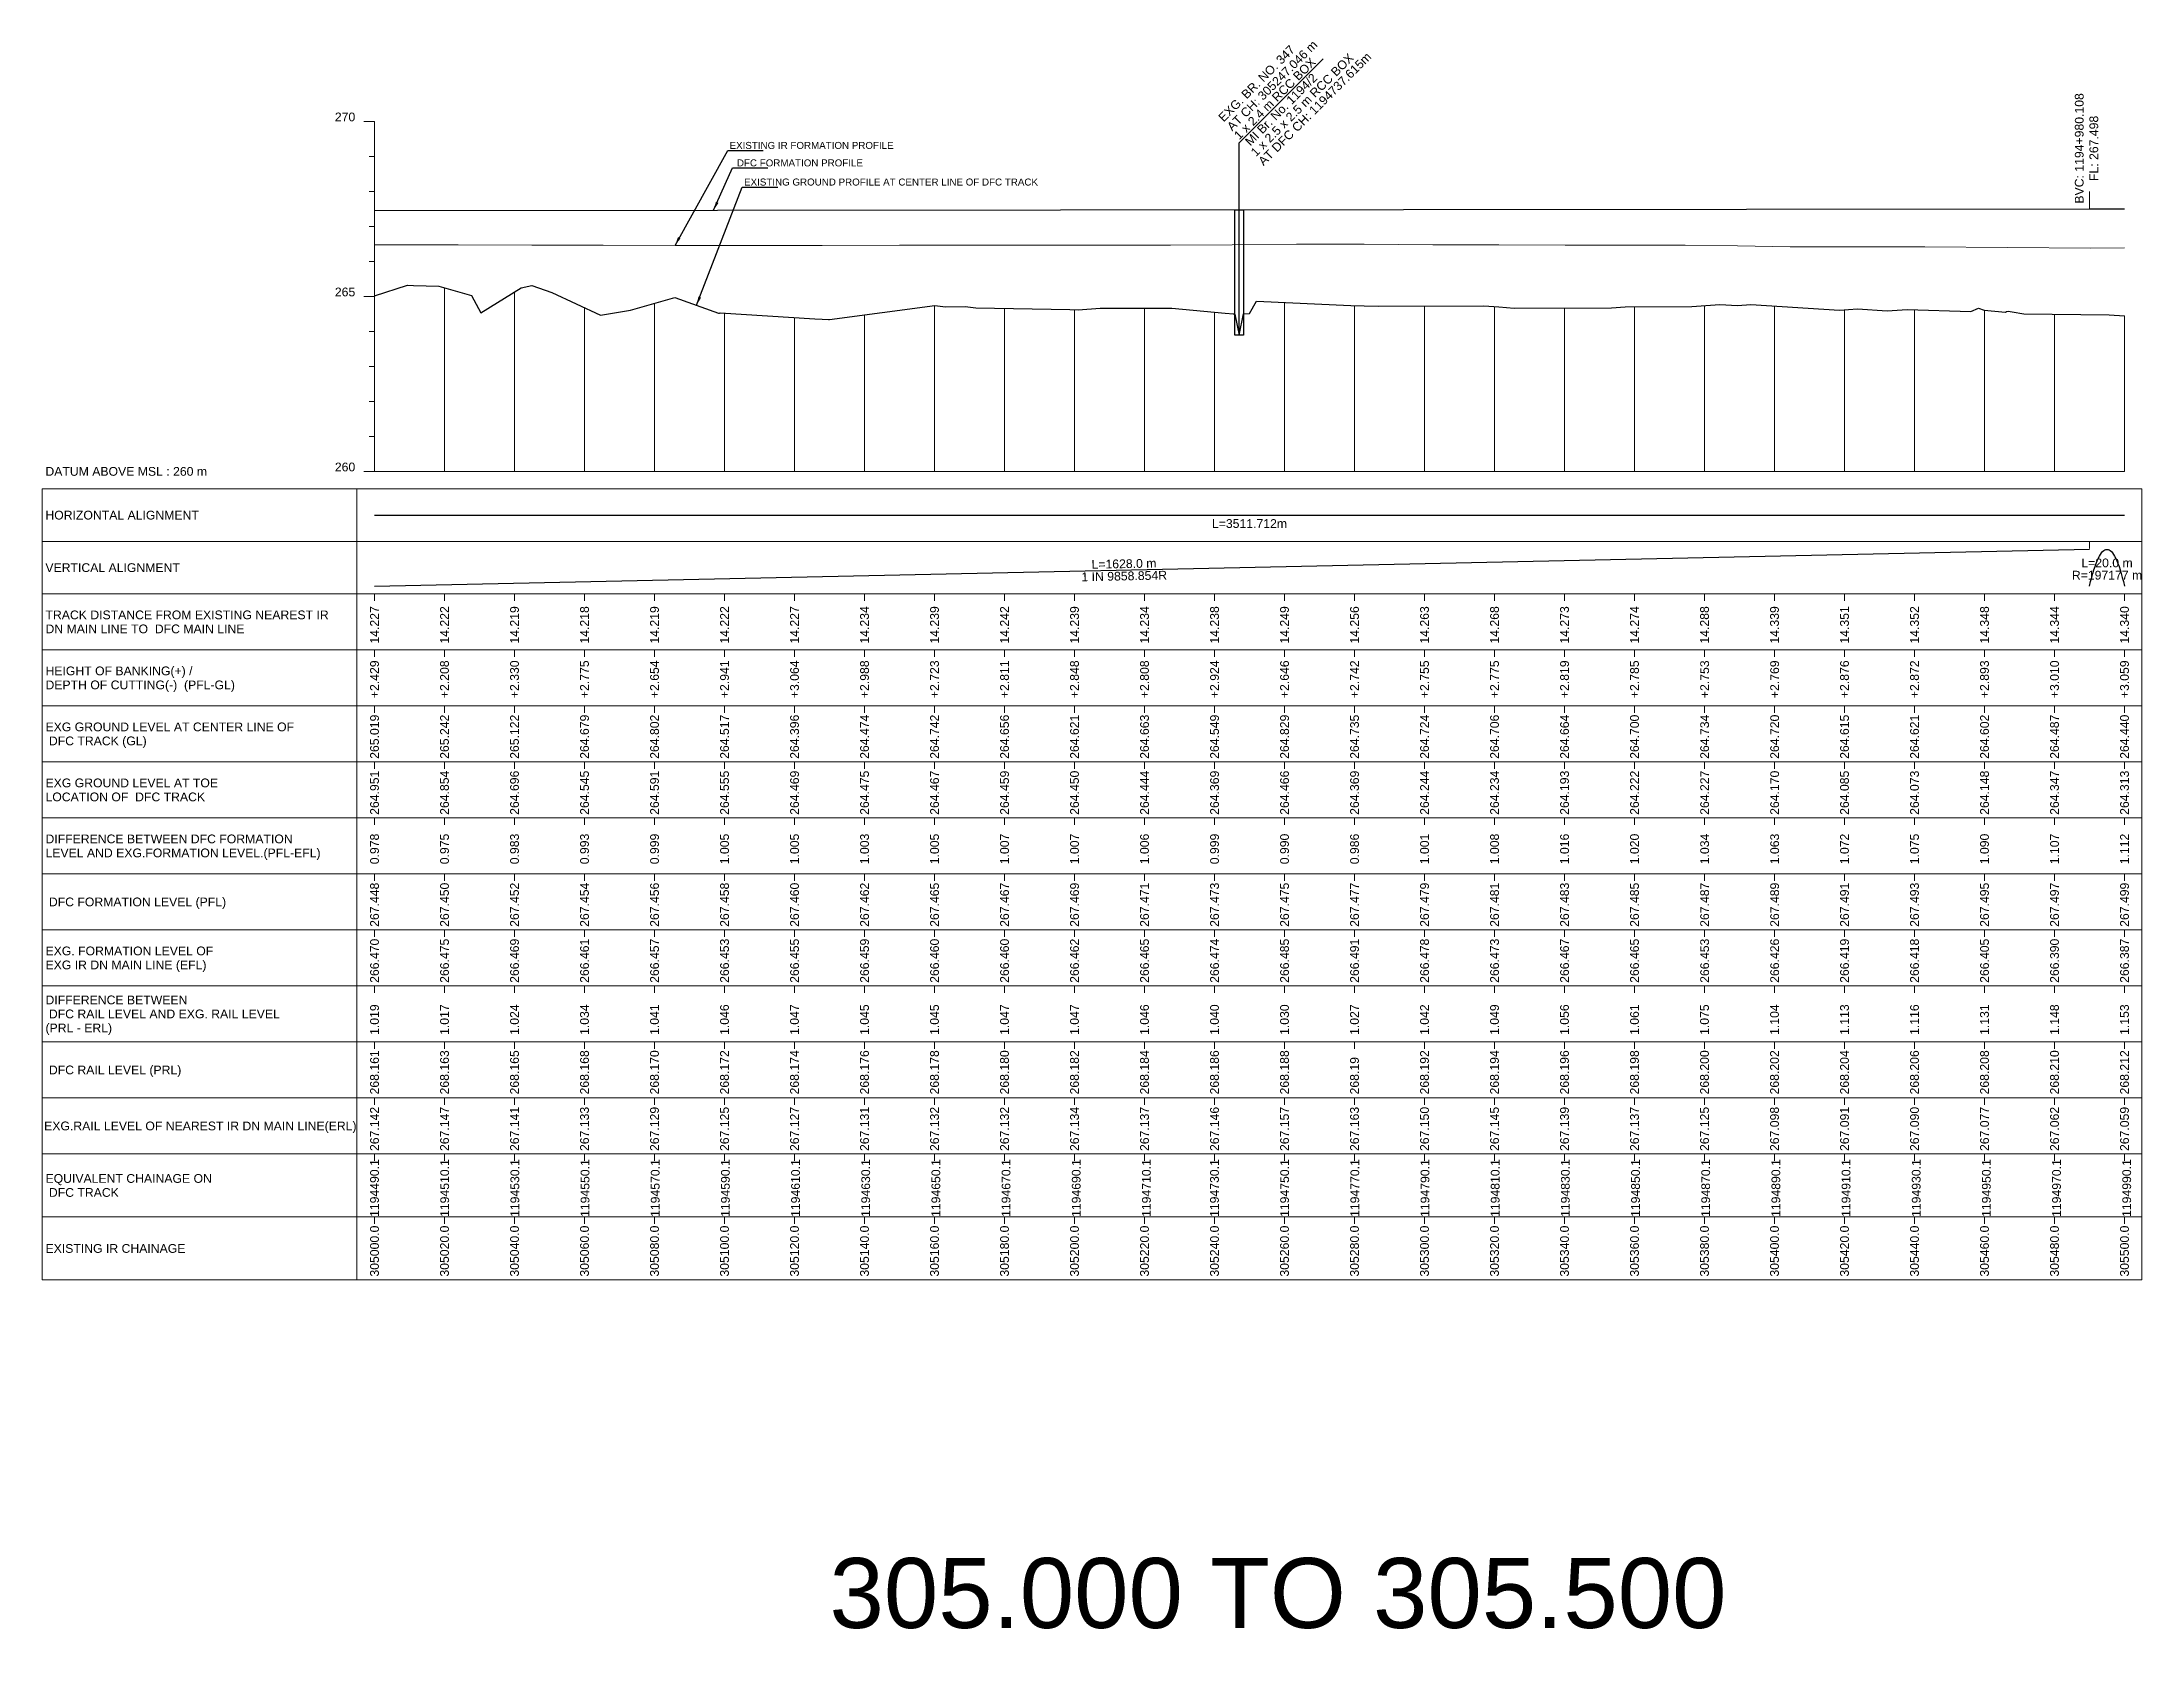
# Model space of a CAD drawing. Header units: metres. Extents: x 4905 to 19505, y -12340 to -11876.
# Drawn here: x 13905 to 14505, y -12340 to -11877 of the extents above; entities that cross this region are included whole.
import ezdxf
from ezdxf.enums import TextEntityAlignment as Align

# ---------------------------------------------------------------- set-up
doc = ezdxf.new("R2010")
doc.units = ezdxf.units.M
doc.header["$MEASUREMENT"] = 0
doc.layers.get('0').update_dxf_attribs({"lineweight": 0})
for name, color, linetype, lineweight in [('C-PROF-LABL-DG', 1, 'Continuous', 25), ('LS BRIDGE INDICATION', 10, 'Continuous', 30), ('LS BVC-PVI-EVC TEXT', 10, 'Continuous', 0), ('LS CUT FILL', 10, 'Continuous', 0), ('LS DATUM', 7, 'Continuous', 0), ('LS DATUM X', 7, 'Continuous', 0), ('LS DATUM Y', 7, 'Continuous', 0), ('LS DIFF. EXG.RL & PRO. RL', 10, 'Continuous', 0), ('LS DIFF. PFL & EFL', 10, 'Continuous', 0), ('LS EXG GL', 7, 'Continuous', 0), ('LS EXG IR CH', 7, 'Continuous', 0), ('LS EXG RL', 7, 'Continuous', 0), ('LS EXG. FL', 7, 'Continuous', 0), ('LS EXG. GL', 7, 'Continuous', 0), ('LS EXG. GL AT PRO. TOE', 7, 'Continuous', 0), ('LS EXG. IR CH', 7, 'Continuous', 0), ('LS EXG. RL', 7, 'Continuous', 0), ('LS FRAME', 7, 'Continuous', 0), ('LS PFL-EFL', 10, 'Continuous', 0), ('LS PRL-ERL', 10, 'Continuous', 0), ('LS PRO FL', 10, 'Continuous', 0), ('LS PRO. CUT & FILL', 10, 'Continuous', 0), ('LS PRO. DFCC CH', 10, 'Continuous', 0), ('LS PRO. FL', 10, 'Continuous', 0), ('LS PRO. RL', 10, 'Continuous', 0), ('LS PROFILE EXG FL', 7, 'Continuous', 25), ('LS PROFILE EXG GL', 7, 'Continuous', 30), ('LS PROFILE PRO FL', 1, 'Continuous', 30), ('LS TICKS', 7, 'Continuous', 0), ('LS TRACK CENTER', 10, 'Continuous', 0), ("LS TRACK CENTER's", 10, 'Continuous', 0), ('Profile Grid', 7, 'Continuous', 0)]:
    doc.layers.add(name, color=color, linetype=linetype, lineweight=lineweight)
for name, color, linetype in [("LS BRIDGE'S", 7, 'Continuous'), ('LS HORIZONTAL ALIGNMENT', 10, 'Continuous'), ('LS VERTICAL ALIGNMENT', 10, 'Continuous'), ('ref text', 3, 'Continuous')]:
    doc.layers.add(name, color=color, linetype=linetype)
doc.styles.add('Arial', font='arial.ttf')
doc.styles.get("Standard").update_dxf_attribs({"font": 'arial.ttf'})
doc.styles.add('Style-Arial', font='arial.ttf')
doc.styles.add('StyleArial', font='arial.ttf')
doc.dimstyles.get("Standard").update_dxf_attribs({"dimtxt": 0.18, "dimasz": 0.18, "dimexe": 0.18, "dimexo": 0.0625, "dimgap": 0.09, "dimtad": 0, "dimtih": 1, "dimtoh": 1, "dimdec": 4, "dimzin": 0, "dimdsep": 46, "dimtxsty": 'Standard', "dimcen": 0.09, "dimadec": 0, "dimazin": 0, "dimtfac": 1, "dimtdec": 4, "dimtofl": 0, "dimtmove": 0, "dimatfit": 3, "dimfxl": 1, "dimtolj": 1, "dimtzin": 0, "dimarcsym": 0})

msp = doc.modelspace()

# ---------------------------------------------------------------- texts
at = {"layer": 'C-PROF-LABL-DG', "color": 1, "linetype": 'Continuous', "lineweight": 25, "insert": (14489.17, -11907.73), "char_height": 2.5, "attachment_point": 5, "rotation": 90, "style": 'Arial'}
msp.add_mtext('BVC: 1194+980.108\\PFL: 267.498', dxfattribs=at)
at = {"layer": "LS BRIDGE'S"}
for s, p in [('EXG. BR. NO. 347', (14242.62, -11900.37)), ('AT CH: 305247.046 m', (14245.07, -11902.95)), ('1 x 2.4 m RCC BOX ', (14247.07, -11905.45))]:
    msp.add_text(s, height=2.5, rotation=45, dxfattribs=at).set_placement(p)
at = {"layer": "LS BRIDGE'S", "color": 10}
for s, p in [('1 x 2.5 x 2.5 m RCC BOX', (14251.85, -11910.26)), ('AT DFC CH: 1194737.615m', (14254.02, -11912.83)), (' MI Br. No. 1194/2', (14249.55, -11907.86))]:
    msp.add_text(s, height=2.5, rotation=45, dxfattribs=at).set_placement(p)
at = {"layer": 'LS CUT FILL', "style": 'Style-Arial'}
for s, p in [('+2.429', (14000, -12054)), ('+2.208', (14020, -12054)), ('+2.330', (14040, -12054)), ('+2.775', (14060, -12054)), ('+2.654', (14080.01, -12054)), ('+2.941', (14100.01, -12054)), ('+3.064', (14120.01, -12054)), ('+2.988', (14140.01, -12054)), ('+2.723', (14160.01, -12054)), ('+2.811', (14180.01, -12054)), ('+2.848', (14200, -12054)), ('+2.808', (14220, -12054)), ('+2.924', (14240.01, -12054)), ('+2.646', (14260.01, -12054)), ('+2.742', (14280.01, -12054)), ('+2.755', (14300.01, -12054)), ('+2.775', (14320.01, -12054)), ('+2.819', (14340.01, -12054)), ('+2.785', (14360, -12054)), ('+2.753', (14380.04, -12054)), ('+2.769', (14400.04, -12054)), ('+2.876', (14420, -12054)), ('+2.872', (14440, -12054)), ('+2.893', (14460, -12054)), ('+3.010', (14480, -12054)), ('+3.059', (14500, -12054))]:
    msp.add_text(s, height=2.5, rotation=90, dxfattribs=at).set_placement(p, align=Align.MIDDLE_RIGHT)
at = {"layer": 'LS DATUM', "color": 7, "style": 'StyleArial'}
msp.add_text('DATUM ABOVE MSL : 260 m', height=2.5, rotation=0.00003, dxfattribs=at).set_placement((13905.97, -12000), align=Align.MIDDLE_LEFT)
at = {"layer": 'LS DATUM Y', "color": 7, "lineweight": 0, "style": 'Style-Arial'}
for s, p in [('270', (13994.5, -11900)), ('270', (13994.5, -11900)), ('265', (13994.5, -11950)), ('260', (13994.5, -12000))]:
    msp.add_text(s, height=2.5, dxfattribs=at).set_placement(p, align=Align.RIGHT)
at = {"layer": 'LS DIFF. EXG.RL & PRO. RL', "color": 10, "style": 'StyleArial'}
for s, p in [('DIFFERENCE BETWEEN ', (13906, -12151)), (' DFC RAIL LEVEL AND EXG. RAIL LEVEL ', (13906, -12155)), ('(PRL - ERL)', (13906, -12159))]:
    msp.add_text(s, height=2.5, rotation=0.00003, dxfattribs=at).set_placement(p, align=Align.MIDDLE_LEFT)
at = {"layer": 'LS DIFF. PFL & EFL', "color": 10, "style": 'StyleArial'}
for s, p in [('DIFFERENCE BETWEEN DFC FORMATION ', (13906, -12105)), ('LEVEL AND EXG.FORMATION LEVEL.(PFL-EFL)', (13906, -12109))]:
    msp.add_text(s, height=2.5, rotation=0.00003, dxfattribs=at).set_placement(p, align=Align.MIDDLE_LEFT)
at = {"layer": 'LS EXG GL', "style": 'Style-Arial'}
for s, p in [('265.019', (14000, -12069.5)), ('265.242', (14020, -12069.5)), ('265.122', (14040, -12069.5)), ('264.679', (14060, -12069.5)), ('264.802', (14080.01, -12069.5)), ('264.517', (14100.01, -12069.5)), ('264.396', (14120.01, -12069.5)), ('264.474', (14140.01, -12069.5)), ('264.742', (14160.01, -12069.5)), ('264.656', (14180.01, -12069.5)), ('264.621', (14200, -12069.5)), ('264.663', (14220, -12069.5)), ('264.549', (14240.01, -12069.5)), ('264.829', (14260.01, -12069.5)), ('264.735', (14280.01, -12069.5)), ('264.724', (14300.01, -12069.5)), ('264.706', (14320.01, -12069.5)), ('264.664', (14340.01, -12069.5)), ('264.700', (14360, -12069.5)), ('264.734', (14380.04, -12069.5)), ('264.720', (14400.04, -12069.5)), ('264.615', (14420, -12069.5)), ('264.621', (14440, -12069.5)), ('264.602', (14460, -12069.5)), ('264.487', (14480, -12069.5)), ('264.440', (14500, -12069.5))]:
    msp.add_text(s, height=2.5, rotation=90, dxfattribs=at).set_placement(p, align=Align.MIDDLE_RIGHT)
at = {"layer": 'LS EXG IR CH', "lineweight": 0, "style": 'Style-Arial'}
for s, p in [('305000.0', (14000, -12215.47)), ('305020.0', (14020, -12215.47)), ('305040.0', (14040, -12215.47)), ('305060.0', (14060, -12215.47)), ('305080.0', (14080, -12215.47)), ('305100.0', (14100, -12215.47)), ('305120.0', (14120, -12215.47)), ('305140.0', (14140, -12215.47)), ('305160.0', (14160, -12215.47)), ('305180.0', (14180, -12215.47)), ('305200.0', (14200, -12215.47)), ('305220.0', (14220, -12215.47)), ('305240.0', (14240, -12215.47)), ('305260.0', (14260, -12215.47)), ('305280.0', (14280, -12215.47)), ('305300.0', (14300, -12215.47)), ('305320.0', (14320, -12215.47)), ('305340.0', (14340, -12215.47)), ('305360.0', (14360, -12215.47)), ('305380.0', (14380, -12215.47)), ('305400.0', (14400, -12215.47)), ('305420.0', (14420, -12215.47)), ('305440.0', (14440, -12215.47)), ('305460.0', (14460, -12215.47)), ('305480.0', (14480, -12215.47)), ('305500.0', (14500, -12215.47))]:
    msp.add_text(s, height=2.5, rotation=90, dxfattribs=at).set_placement(p, align=Align.MIDDLE_RIGHT)
at = {"layer": 'LS EXG RL', "style": 'Style-Arial'}
for s, p in [('267.142', (14000, -12181.54)), ('267.147', (14020, -12181.54)), ('267.141', (14040, -12181.54)), ('267.133', (14060, -12181.54)), ('267.129', (14080, -12181.54)), ('267.125', (14100, -12181.54)), ('267.127', (14120, -12181.54)), ('267.131', (14140, -12181.54)), ('267.132', (14160, -12181.54)), ('267.132', (14180, -12181.54)), ('267.134', (14200, -12181.54)), ('267.137', (14220, -12181.54)), ('267.146', (14240, -12181.54)), ('267.157', (14260, -12181.54)), ('267.163', (14280, -12181.54)), ('267.150', (14300, -12181.54)), ('267.145', (14320, -12181.54)), ('267.139', (14340, -12181.54)), ('267.137', (14360, -12181.54)), ('267.125', (14380, -12181.54)), ('267.098', (14400, -12181.54)), ('267.091', (14420, -12181.54)), ('267.090', (14440, -12181.54)), ('267.077', (14460, -12181.54)), ('267.062', (14480, -12181.54)), ('267.059', (14500, -12181.54))]:
    msp.add_text(s, height=2.5, rotation=90, dxfattribs=at).set_placement(p, align=Align.MIDDLE_RIGHT)
at = {"layer": 'LS EXG. FL', "style": 'StyleArial'}
for s, p in [('EXG. FORMATION LEVEL OF', (13906, -12137)), ('EXG IR DN MAIN LINE (EFL)', (13906, -12141))]:
    msp.add_text(s, height=2.5, rotation=0.00003, dxfattribs=at).set_placement(p, align=Align.MIDDLE_LEFT)
at = {"layer": 'LS EXG. FL'}
for s, p in [('266.470', (14000, -12133.5)), ('266.475', (14020, -12133.5)), ('266.469', (14040, -12133.5)), ('266.461', (14060, -12133.5)), ('266.457', (14080.01, -12133.5)), ('266.453', (14100.01, -12133.5)), ('266.455', (14120.01, -12133.5)), ('266.459', (14140.01, -12133.5)), ('266.460', (14160.01, -12133.5)), ('266.460', (14180.01, -12133.5)), ('266.462', (14200, -12133.5)), ('266.465', (14220, -12133.5)), ('266.474', (14240.01, -12133.5)), ('266.485', (14260.01, -12133.5)), ('266.491', (14280.01, -12133.5)), ('266.478', (14300.01, -12133.5)), ('266.473', (14320.01, -12133.5)), ('266.467', (14340.01, -12133.5)), ('266.465', (14360, -12133.5)), ('266.453', (14380.04, -12133.5)), ('266.426', (14400.04, -12133.5)), ('266.419', (14420, -12133.5)), ('266.418', (14440, -12133.5)), ('266.405', (14460, -12133.5)), ('266.390', (14480, -12133.5)), ('266.387', (14500, -12133.5))]:
    msp.add_text(s, height=2.5, rotation=90, dxfattribs=at).set_placement(p, align=Align.MIDDLE_RIGHT)
at = {"layer": 'LS EXG. GL', "color": 7, "style": 'StyleArial'}
for s, p in [('EXG GROUND LEVEL AT CENTER LINE OF ', (13906, -12073)), (' DFC TRACK (GL)', (13906, -12077))]:
    msp.add_text(s, height=2.5, rotation=0.00003, dxfattribs=at).set_placement(p, align=Align.MIDDLE_LEFT)
at = {"layer": 'LS EXG. GL AT PRO. TOE', "color": 7, "style": 'StyleArial'}
for s, p in [('EXG GROUND LEVEL AT TOE', (13906, -12089)), ('LOCATION OF  DFC TRACK', (13906, -12093))]:
    msp.add_text(s, height=2.5, rotation=0.00003, dxfattribs=at).set_placement(p, align=Align.MIDDLE_LEFT)
at = {"layer": 'LS EXG. GL AT PRO. TOE'}
for s, p in [('264.951', (14000, -12085.5)), ('264.854', (14020, -12085.5)), ('264.696', (14040, -12085.5)), ('264.545', (14060, -12085.5)), ('264.591', (14080.01, -12085.5)), ('264.555', (14100.01, -12085.5)), ('264.469', (14120.01, -12085.5)), ('264.475', (14140.01, -12085.5)), ('264.467', (14160.01, -12085.5)), ('264.459', (14180.01, -12085.5)), ('264.450', (14200, -12085.5)), ('264.444', (14220, -12085.5)), ('264.369', (14240.01, -12085.5)), ('264.466', (14260.01, -12085.5)), ('264.369', (14280.01, -12085.5)), ('264.244', (14300.01, -12085.5)), ('264.234', (14320.01, -12085.5)), ('264.193', (14340.01, -12085.5)), ('264.222', (14360, -12085.5)), ('264.227', (14380.04, -12085.5)), ('264.170', (14400.04, -12085.5)), ('264.085', (14420, -12085.5)), ('264.073', (14440, -12085.5)), ('264.148', (14460, -12085.5)), ('264.347', (14480, -12085.5)), ('264.313', (14500, -12085.5))]:
    msp.add_text(s, height=2.5, rotation=90, dxfattribs=at).set_placement(p, align=Align.MIDDLE_RIGHT)
at = {"layer": 'LS EXG. IR CH', "style": 'StyleArial'}
msp.add_text('EXISTING IR CHAINAGE', height=2.5, rotation=0.00003, dxfattribs=at).set_placement((13906, -12222), align=Align.MIDDLE_LEFT)
at = {"layer": 'LS EXG. RL', "style": 'StyleArial'}
msp.add_text('EXG.RAIL LEVEL OF NEAREST IR DN MAIN LINE(ERL)', height=2.5, rotation=0.00003, dxfattribs=at).set_placement((13905.61, -12187), align=Align.MIDDLE_LEFT)
at = {"layer": 'LS HORIZONTAL ALIGNMENT', "style": 'StyleArial'}
msp.add_text('HORIZONTAL ALIGNMENT', height=2.5, rotation=0.00003, dxfattribs=at).set_placement((13905.97, -12012.5), align=Align.MIDDLE_LEFT)
at = {"layer": 'LS HORIZONTAL ALIGNMENT', "insert": (14250, -12014.92), "char_height": 2.5, "attachment_point": 5, "line_spacing_factor": 0.6, "style": 'Style-Arial'}
msp.add_mtext('{\\fArial|b0|i0|c0|p34;\\C1;L=3511.712m}', dxfattribs=at)
at = {"layer": 'LS PFL-EFL'}
for s, p in [('0.978', (14000, -12103.5)), ('0.975', (14020, -12103.5)), ('0.983', (14040, -12103.5)), ('0.993', (14060, -12103.5)), ('0.999', (14080.01, -12103.5)), ('1.005', (14100.01, -12103.5)), ('1.005', (14120.01, -12103.5)), ('1.003', (14140.01, -12103.5)), ('1.005', (14160.01, -12103.5)), ('1.007', (14180.01, -12103.5)), ('1.007', (14200, -12103.5)), ('1.006', (14220, -12103.5)), ('0.999', (14240.01, -12103.5)), ('0.990', (14260.01, -12103.5)), ('0.986', (14280.01, -12103.5)), ('1.001', (14300.01, -12103.5)), ('1.008', (14320.01, -12103.5)), ('1.016', (14340.01, -12103.5)), ('1.020', (14360, -12103.5)), ('1.034', (14380.04, -12103.5)), ('1.063', (14400.04, -12103.5)), ('1.072', (14420, -12103.5)), ('1.075', (14440, -12103.5)), ('1.090', (14460, -12103.5)), ('1.107', (14480, -12103.5)), ('1.112', (14500, -12103.5))]:
    msp.add_text(s, height=2.5, rotation=90, dxfattribs=at).set_placement(p, align=Align.MIDDLE_RIGHT)
at = {"layer": 'LS PRL-ERL'}
for s, p in [('1.019', (14001.25, -12161)), ('1.017', (14021.25, -12161)), ('1.024', (14041.25, -12161)), ('1.034', (14061.25, -12161)), ('1.041', (14081.25, -12161)), ('1.046', (14101.25, -12161)), ('1.047', (14121.25, -12161)), ('1.045', (14141.25, -12161)), ('1.045', (14161.25, -12161)), ('1.047', (14181.25, -12161)), ('1.047', (14201.25, -12161)), ('1.046', (14221.25, -12161)), ('1.040', (14241.25, -12161)), ('1.030', (14261.25, -12161)), ('1.027', (14281.25, -12161)), ('1.042', (14301.25, -12161)), ('1.049', (14321.25, -12161)), ('1.056', (14341.25, -12161)), ('1.061', (14361.25, -12161)), ('1.075', (14381.25, -12161)), ('1.104', (14401.25, -12161)), ('1.113', (14421.25, -12161)), ('1.116', (14441.25, -12161)), ('1.131', (14461.25, -12161)), ('1.148', (14481.25, -12161)), ('1.153', (14501.25, -12161))]:
    msp.add_text(s, height=2.5, rotation=90, dxfattribs=at).set_placement(p)
at = {"layer": 'LS PRO FL', "style": 'Style-Arial'}
for s, p in [('267.448', (14000, -12117.5)), ('267.450', (14020, -12117.5)), ('267.452', (14040, -12117.5)), ('267.454', (14060, -12117.5)), ('267.456', (14080.01, -12117.5)), ('267.458', (14100.01, -12117.5)), ('267.460', (14120.01, -12117.5)), ('267.462', (14140.01, -12117.5)), ('267.465', (14160.01, -12117.5)), ('267.467', (14180.01, -12117.5)), ('267.469', (14200, -12117.5)), ('267.471', (14220, -12117.5)), ('267.473', (14240.01, -12117.5)), ('267.475', (14260.01, -12117.5)), ('267.477', (14280.01, -12117.5)), ('267.479', (14300.01, -12117.5)), ('267.481', (14320.01, -12117.5)), ('267.483', (14340.01, -12117.5)), ('267.485', (14360, -12117.5)), ('267.487', (14380.04, -12117.5)), ('267.489', (14400.04, -12117.5)), ('267.491', (14420, -12117.5)), ('267.493', (14440, -12117.5)), ('267.495', (14460, -12117.5)), ('267.497', (14480, -12117.5)), ('267.499', (14500, -12117.5))]:
    msp.add_text(s, height=2.5, rotation=90, dxfattribs=at).set_placement(p, align=Align.MIDDLE_RIGHT)
at = {"layer": 'LS PRO. CUT & FILL', "color": 10, "style": 'StyleArial'}
for s, p in [('HEIGHT OF BANKING(+) /', (13906, -12057)), ('DEPTH OF CUTTING(-)  (PFL-GL)', (13906, -12061))]:
    msp.add_text(s, height=2.5, rotation=0.00003, dxfattribs=at).set_placement(p, align=Align.MIDDLE_LEFT)
at = {"layer": 'LS PRO. DFCC CH'}
for s, p in [('1194490.1', (14001.25, -12213)), ('1194510.1', (14021.3, -12213)), ('1194530.1', (14041.35, -12213)), ('1194550.1', (14061.4, -12213)), ('1194570.1', (14081.45, -12213)), ('1194590.1', (14101.5, -12213)), ('1194610.1', (14121.54, -12213)), ('1194630.1', (14141.59, -12213)), ('1194650.1', (14161.64, -12213)), ('1194670.1', (14181.69, -12213)), ('1194690.1', (14201.74, -12213)), ('1194710.1', (14221.79, -12213)), ('1194730.1', (14241.24, -12213)), ('1194750.1', (14261.29, -12213)), ('1194770.1', (14281.34, -12213)), ('1194790.1', (14301.39, -12213)), ('1194810.1', (14321.44, -12213)), ('1194830.1', (14341.49, -12213)), ('1194850.1', (14361.54, -12213)), ('1194870.1', (14381.59, -12213)), ('1194890.1', (14401.64, -12213)), ('1194910.1', (14421.69, -12213)), ('1194930.1', (14441.74, -12213)), ('1194950.1', (14461.78, -12213)), ('1194970.1', (14481.83, -12213)), ('1194990.1', (14501.88, -12213))]:
    msp.add_text(s, height=2.5, rotation=90, dxfattribs=at).set_placement(p)
at = {"layer": 'LS PRO. DFCC CH', "color": 10, "style": 'Style-Arial'}
for s, p in [('EQUIVALENT CHAINAGE ON ', (13906, -12202)), (' DFC TRACK', (13906, -12206))]:
    msp.add_text(s, height=2.5, rotation=0.00003, dxfattribs=at).set_placement(p, align=Align.MIDDLE_LEFT)
at = {"layer": 'LS PRO. FL', "color": 10, "style": 'StyleArial'}
msp.add_text(' DFC FORMATION LEVEL (PFL) ', height=2.5, rotation=0.00003, dxfattribs=at).set_placement((13906, -12123), align=Align.MIDDLE_LEFT)
at = {"layer": 'LS PRO. RL'}
for s, p in [('268.161', (14001.25, -12178)), ('268.163', (14021.25, -12178)), ('268.165', (14041.25, -12178)), ('268.168', (14061.25, -12178)), ('268.170', (14081.25, -12178)), ('268.172', (14101.25, -12178)), ('268.174', (14121.25, -12178)), ('268.176', (14141.25, -12178)), ('268.178', (14161.25, -12178)), ('268.180', (14181.25, -12178)), ('268.182', (14201.25, -12178)), ('268.184', (14221.25, -12178)), ('268.186', (14241.25, -12178)), ('268.188', (14261.25, -12178)), ('268.19', (14281.25, -12178)), ('268.192', (14301.25, -12178)), ('268.194', (14321.25, -12178)), ('268.196', (14341.25, -12178)), ('268.198', (14361.25, -12178)), ('268.200', (14381.25, -12178)), ('268.202', (14401.25, -12178)), ('268.204', (14421.25, -12178)), ('268.206', (14441.25, -12178)), ('268.208', (14461.25, -12178)), ('268.210', (14481.25, -12178)), ('268.212', (14501.25, -12178))]:
    msp.add_text(s, height=2.5, rotation=90, dxfattribs=at).set_placement(p)
at = {"layer": 'LS PRO. RL', "color": 10, "style": 'StyleArial'}
msp.add_text(' DFC RAIL LEVEL (PRL)', height=2.5, rotation=0.00003, dxfattribs=at).set_placement((13906, -12171), align=Align.MIDDLE_LEFT)
at = {"layer": 'LS PROFILE EXG FL', "color": 7, "linetype": 'Continuous', "lineweight": 0, "style": 'Style-Arial'}
msp.add_text('EXISTING IR FORMATION PROFILE', height=2, dxfattribs=at).set_placement((14101.45, -11907.88, 0))
at = {"layer": 'LS PROFILE EXG GL', "color": 7, "lineweight": 0, "style": 'Style-Arial'}
msp.add_text('EXISTING GROUND PROFILE AT CENTER LINE OF DFC TRACK', height=2, dxfattribs=at).set_placement((14105.59, -11918.34, 0))
at = {"layer": 'LS PROFILE PRO FL', "style": 'Style-Arial'}
msp.add_text('  DFC FORMATION PROFILE', height=2, dxfattribs=at).set_placement((14102, -11912.87))
at = {"layer": 'LS TRACK CENTER'}
for s, p in [('14.227 ', (14001.25, -12049.2)), ('14.222 ', (14021.25, -12049.2)), ('14.219 ', (14041.25, -12049.2)), ('14.218 ', (14061.25, -12049.2)), ('14.219 ', (14081.25, -12049.2)), ('14.222 ', (14101.25, -12049.2)), ('14.227 ', (14121.25, -12049.2)), ('14.234 ', (14141.25, -12049.2)), ('14.239 ', (14161.25, -12049.2)), ('14.242 ', (14181.25, -12049.2)), ('14.239 ', (14201.25, -12049.2)), ('14.234 ', (14221.25, -12049.2)), ('14.238 ', (14241.25, -12049.2)), ('14.249 ', (14261.25, -12049.2)), ('14.256 ', (14281.25, -12049.2)), ('14.263 ', (14301.25, -12049.2)), ('14.268 ', (14321.25, -12049.2)), ('14.273 ', (14341.25, -12049.2)), ('14.274 ', (14361.25, -12049.2)), ('14.288 ', (14381.25, -12049.2)), ('14.339 ', (14401.25, -12049.2)), ('14.351 ', (14421.25, -12049.2)), ('14.352 ', (14441.25, -12049.2)), ('14.348 ', (14461.25, -12049.2)), ('14.344 ', (14481.25, -12049.2)), ('14.340 ', (14501.25, -12049.2))]:
    msp.add_text(s, height=2.5, rotation=90, dxfattribs=at).set_placement(p)
at = {"layer": "LS TRACK CENTER's", "color": 10, "style": 'StyleArial'}
for s, p in [('TRACK DISTANCE FROM EXISTING NEAREST IR ', (13906, -12041)), ('DN MAIN LINE TO  DFC MAIN LINE', (13906, -12045))]:
    msp.add_text(s, height=2.5, rotation=0.00003, dxfattribs=at).set_placement(p, align=Align.MIDDLE_LEFT)
at = {"layer": 'LS VERTICAL ALIGNMENT', "style": 'StyleArial'}
msp.add_text('VERTICAL ALIGNMENT', height=2.5, rotation=0.00003, dxfattribs=at).set_placement((13905.97, -12027.5), align=Align.MIDDLE_LEFT)
at = {"layer": 'LS VERTICAL ALIGNMENT', "insert": (14214.17, -12028.16), "char_height": 2.5, "attachment_point": 5, "rotation": 1.203, "line_spacing_factor": 0.84, "style": 'Style-Arial'}
msp.add_mtext('L=1628.0 m\\P1 IN 9858.854R', dxfattribs=at)
at = {"layer": 'LS VERTICAL ALIGNMENT', "insert": (14495.01, -12027.92), "char_height": 2.5, "attachment_point": 5, "line_spacing_factor": 0.84, "style": 'Style-Arial'}
msp.add_mtext('L=20.0 m\\PR=197177 m', dxfattribs=at)
at = {"layer": 'ref text', "color": 3, "insert": (14130, -12330.71), "char_height": 20, "width": 256.3165, "attachment_point": 7, "bg_fill": 3, "box_fill_scale": 1.5, "bg_fill_color": 256, "bg_fill_transparency": 0}
msp.add_mtext('305.000 TO 305.500', dxfattribs=at)

# ---------------------------------------------------------------- linework, layer by layer
msp.add_lwpolyline([(13905, -12005), (13995, -12005)])
at = {"layer": 'LS BRIDGE INDICATION'}
msp.add_lwpolyline([(14245.8, -11925.27), (14248.3, -11925.27), (14248.3, -11961.12), (14245.8, -11961.12)], close=True, dxfattribs=at)
at = {"layer": "LS BRIDGE'S"}
msp.add_lwpolyline([(14247.05, -11961.12), (14247.05, -11906.16), (14271.09, -11882.11)], dxfattribs=at)
at = {"layer": 'LS BVC-PVI-EVC TEXT'}
msp.add_line((14490.02, -11925.02), (14490.02, -11920.02), dxfattribs=at)
at = {"layer": 'LS DATUM X', "color": 7, "linetype": 'Continuous', "lineweight": 0}
msp.add_line((14000, -12000), (14500, -12000), dxfattribs=at)
at = {"layer": 'LS DATUM Y', "color": 7, "linetype": 'Continuous', "lineweight": 0}
for p, q in [((13997, -11900), (14000, -11900)), ((13997, -11900), (14000, -11900)), ((14000, -12000), (14000, -11900)), ((13998.5, -11910), (14000, -11910)), ((13998.5, -11920), (14000, -11920)), ((13998.5, -11930), (14000, -11930)), ((13998.5, -11940), (14000, -11940)), ((13997, -11950), (14000, -11950)), ((13998.5, -11960), (14000, -11960)), ((13998.5, -11970), (14000, -11970)), ((13998.5, -11980), (14000, -11980)), ((13998.5, -11990), (14000, -11990)), ((13997, -12000), (14000, -12000))]:
    msp.add_line(p, q, dxfattribs=at)
at = {"layer": 'LS FRAME'}
for points in [[(13995, -12231), (13905, -12231), (13905, -12005)], [(13995, -12020), (13905, -12020)], [(13995, -12035), (13905, -12035)], [(13995, -12051), (13905, -12051)], [(13905, -12051), (13995, -12051)], [(13995, -12067), (13905, -12067)], [(13905, -12067), (13995, -12067)], [(13995, -12083), (13905, -12083)], [(13905, -12083), (13995, -12083)], [(13995, -12099), (13905, -12099)], [(13995, -12115), (13905, -12115)], [(13905, -12115), (13995, -12115)], [(13995, -12131), (13905, -12131)], [(13905, -12131), (13995, -12131)], [(13995, -12147), (13905, -12147)], [(13905, -12147), (13995, -12147)], [(13995, -12163), (13905, -12163)], [(13905, -12163), (13995, -12163)], [(13995, -12179), (13905, -12179)], [(13995, -12195), (13905, -12195)], [(13995, -12213), (13905, -12213)]]:
    msp.add_lwpolyline(points, dxfattribs=at)
at = {"layer": 'LS FRAME', "color": 7, "linetype": 'Continuous', "lineweight": 0, "flags": 128}
for points in [[(13995, -12020), (14505, -12020), (14505, -12005), (13995, -12005), (13995, -12020)], [(13995, -12035), (14505, -12035), (14505, -12020), (13995, -12020), (13995, -12035)], [(13995, -12051), (14505, -12051), (14505, -12035), (13995, -12035), (13995, -12051)], [(13995, -12067), (14505, -12067), (14505, -12051), (13995, -12051), (13995, -12067)], [(13995, -12083), (14505, -12083), (14505, -12067), (13995, -12067), (13995, -12083)], [(13995, -12099), (14505, -12099), (14505, -12083), (13995, -12083), (13995, -12099)], [(13995, -12115), (14505, -12115), (14505, -12099), (13995, -12099), (13995, -12115)], [(13995, -12131), (14505, -12131), (14505, -12115), (13995, -12115), (13995, -12131)], [(13995, -12147), (14505, -12147), (14505, -12131), (13995, -12131), (13995, -12147)], [(13995, -12163), (14505, -12163), (14505, -12147), (13995, -12147), (13995, -12163)], [(13995, -12179), (14505, -12179), (14505, -12163), (13995, -12163), (13995, -12179)], [(13995, -12195), (14505, -12195), (14505, -12179), (13995, -12179), (13995, -12195)], [(13995, -12213), (14505, -12213), (14505, -12195), (13995, -12195), (13995, -12213)], [(13995, -12231), (14505, -12231), (14505, -12213), (13995, -12213), (13995, -12231)]]:
    msp.add_lwpolyline(points, close=True, dxfattribs=at)
at = {"layer": 'LS HORIZONTAL ALIGNMENT', "flags": 128}
msp.add_lwpolyline([(14000, -12012.5), (14500, -12012.5)], dxfattribs=at)
at = {"layer": 'LS PROFILE EXG FL', "lineweight": 0}
msp.add_lwpolyline([(14000, -11935.3), (14007.72, -11935.28), (14023.93, -11935.25), (14044.98, -11935.33), (14065.34, -11935.41), (14085.86, -11935.45), (14106.07, -11935.48), (14127.91, -11935.44), (14149.98, -11935.4), (14168.77, -11935.4), (14187.21, -11935.4), (14207.34, -11935.37), (14227.42, -11935.34), (14245.07, -11935.24), (14263.42, -11935.13), (14282.76, -11935.09), (14302.42, -11935.24), (14321.24, -11935.28), (14340.22, -11935.33), (14357.34, -11935.35), (14374.5, -11935.4), (14389.46, -11935.6), (14404.49, -11935.81), (14423.73, -11935.82), (14442.93, -11935.82), (14466.46, -11936), (14490.39, -11936.19), (14500, -11936.13)], dxfattribs=at)
at = {"layer": 'LS PROFILE EXG GL', "flags": 128}
msp.add_lwpolyline([(14000, -11949.81), (14009.44, -11946.83), (14011.19, -11946.89), (14018.34, -11947.11), (14027.67, -11949.76), (14030.39, -11954.7), (14041.92, -11947.6), (14044.96, -11946.91), (14050.66, -11948.86), (14064.55, -11955.33), (14073.16, -11953.96), (14085.79, -11950.31), (14098.25, -11954.8), (14098.25, -11954.8), (14098.55, -11954.77), (14098.55, -11954.77), (14098.74, -11954.75), (14098.74, -11954.75), (14125.77, -11956.39), (14125.81, -11956.39), (14127.91, -11956.5), (14127.91, -11956.5), (14129.75, -11956.6), (14129.75, -11956.6), (14129.76, -11956.6), (14129.81, -11956.6), (14129.99, -11956.6), (14160.07, -11952.57), (14160.07, -11952.57), (14163.16, -11952.97), (14168.78, -11952.93), (14171.77, -11953.31), (14198.67, -11953.72), (14198.67, -11953.72), (14201.07, -11953.85), (14207.35, -11953.34), (14224.09, -11953.38), (14227.83, -11953.37), (14243.05, -11954.79), (14245.47, -11954.99), (14245.54, -11955.06), (14245.56, -11955.06), (14245.8, -11955.05), (14247.05, -11961.12), (14248.3, -11954.98), (14249.96, -11954.93), (14252.04, -11951.33), (14278.96, -11952.62), (14282.76, -11952.72), (14286.92, -11952.82), (14286.92, -11952.82), (14316.91, -11952.68), (14316.91, -11952.68), (14321.25, -11953.04), (14325.65, -11953.41), (14325.65, -11953.41), (14353.44, -11953.32), (14357.35, -11953.01), (14357.35, -11953.01), (14357.35, -11953.01), (14376.41, -11952.94), (14384.34, -11952.33), (14389.46, -11952.66), (14389.46, -11952.66), (14393.2, -11952.37), (14418.56, -11953.95), (14418.56, -11953.95), (14423.74, -11953.6), (14432.2, -11954.12), (14432.2, -11954.12), (14437.88, -11953.72), (14456.09, -11954.37), (14456.1, -11954.37), (14456.1, -11954.37), (14458.32, -11953.37), (14459.89, -11953.97), (14466.03, -11954.55), (14466.28, -11954.36), (14466.8, -11954.23), (14467.87, -11954.4), (14471.28, -11955.04), (14471.28, -11955.04), (14495.63, -11955.29), (14500, -11955.6)], dxfattribs=at)
at = {"layer": 'LS PROFILE PRO FL', "flags": 128}
msp.add_lwpolyline([(14000, -11925.52), (14490.02, -11925.02), (14490.45, -11925.02), (14490.87, -11925.02), (14491.3, -11925.02), (14491.72, -11925.02), (14492.15, -11925.02), (14492.57, -11925.02), (14493, -11925.02), (14493.42, -11925.02), (14493.85, -11925.02), (14494.28, -11925.02), (14494.7, -11925.02), (14495.13, -11925.02), (14495.55, -11925.02), (14495.98, -11925.02), (14496.4, -11925.01), (14496.83, -11925.01), (14497.25, -11925.01), (14497.68, -11925.01), (14498.1, -11925.01), (14498.53, -11925.01), (14498.96, -11925.01), (14499.38, -11925.01), (14499.81, -11925.01), (14500, -11925.01)], dxfattribs=at)
at = {"layer": 'LS TICKS', "color": 7, "linetype": 'Continuous', "lineweight": 0, "flags": 128}
for points in [[(14490.02, -12022), (14490.02, -12020)], [(14000, -12037), (14000, -12035)], [(14020, -12037), (14020, -12035)], [(14040, -12037), (14040, -12035)], [(14060, -12037), (14060, -12035)], [(14080.01, -12037), (14080.01, -12035)], [(14100.01, -12037), (14100.01, -12035)], [(14120.01, -12037), (14120.01, -12035)], [(14140.01, -12037), (14140.01, -12035)], [(14160.01, -12037), (14160.01, -12035)], [(14180.01, -12037), (14180.01, -12035)], [(14200, -12037), (14200, -12035)], [(14220, -12037), (14220, -12035)], [(14240.01, -12037), (14240.01, -12035)], [(14260.01, -12037), (14260.01, -12035)], [(14280.01, -12037), (14280.01, -12035)], [(14300.01, -12037), (14300.01, -12035)], [(14320.01, -12037), (14320.01, -12035)], [(14340.01, -12037), (14340.01, -12035)], [(14360, -12037), (14360, -12035)], [(14380.04, -12037), (14380.04, -12035)], [(14400.04, -12037), (14400.04, -12035)], [(14420, -12037), (14420, -12035)], [(14440, -12037), (14440, -12035)], [(14460, -12037), (14460, -12035)], [(14480, -12037), (14480, -12035)], [(14500, -12037), (14500, -12035)], [(14000, -12053), (14000, -12051)], [(14020, -12053), (14020, -12051)], [(14040, -12053), (14040, -12051)], [(14060, -12053), (14060, -12051)], [(14080.01, -12053), (14080.01, -12051)], [(14100.01, -12053), (14100.01, -12051)], [(14120.01, -12053), (14120.01, -12051)], [(14140.01, -12053), (14140.01, -12051)], [(14160.01, -12053), (14160.01, -12051)], [(14180.01, -12053), (14180.01, -12051)], [(14200, -12053), (14200, -12051)], [(14220, -12053), (14220, -12051)], [(14240.01, -12053), (14240.01, -12051)], [(14260.01, -12053), (14260.01, -12051)], [(14280.01, -12053), (14280.01, -12051)], [(14300.01, -12053), (14300.01, -12051)], [(14320.01, -12053), (14320.01, -12051)], [(14340.01, -12053), (14340.01, -12051)], [(14360, -12053), (14360, -12051)], [(14380.04, -12053), (14380.04, -12051)], [(14400.04, -12053), (14400.04, -12051)], [(14420, -12053), (14420, -12051)], [(14440, -12053), (14440, -12051)], [(14460, -12053), (14460, -12051)], [(14480, -12053), (14480, -12051)], [(14500, -12053), (14500, -12051)], [(14000, -12069), (14000, -12067)], [(14020, -12069), (14020, -12067)], [(14040, -12069), (14040, -12067)], [(14060, -12069), (14060, -12067)], [(14080.01, -12069), (14080.01, -12067)], [(14100.01, -12069), (14100.01, -12067)], [(14120.01, -12069), (14120.01, -12067)], [(14140.01, -12069), (14140.01, -12067)], [(14160.01, -12069), (14160.01, -12067)], [(14180.01, -12069), (14180.01, -12067)], [(14200, -12069), (14200, -12067)], [(14220, -12069), (14220, -12067)], [(14240.01, -12069), (14240.01, -12067)], [(14260.01, -12069), (14260.01, -12067)], [(14280.01, -12069), (14280.01, -12067)], [(14300.01, -12069), (14300.01, -12067)], [(14320.01, -12069), (14320.01, -12067)], [(14340.01, -12069), (14340.01, -12067)], [(14360, -12069), (14360, -12067)], [(14380.04, -12069), (14380.04, -12067)], [(14400.04, -12069), (14400.04, -12067)], [(14420, -12069), (14420, -12067)], [(14440, -12069), (14440, -12067)], [(14460, -12069), (14460, -12067)], [(14480, -12069), (14480, -12067)], [(14500, -12069), (14500, -12067)], [(14000, -12085), (14000, -12083)], [(14020, -12085), (14020, -12083)], [(14040, -12085), (14040, -12083)], [(14060, -12085), (14060, -12083)], [(14080.01, -12085), (14080.01, -12083)], [(14100.01, -12085), (14100.01, -12083)], [(14120.01, -12085), (14120.01, -12083)], [(14140.01, -12085), (14140.01, -12083)], [(14160.01, -12085), (14160.01, -12083)], [(14180.01, -12085), (14180.01, -12083)], [(14200, -12085), (14200, -12083)], [(14220, -12085), (14220, -12083)], [(14240.01, -12085), (14240.01, -12083)], [(14260.01, -12085), (14260.01, -12083)], [(14280.01, -12085), (14280.01, -12083)], [(14300.01, -12085), (14300.01, -12083)], [(14320.01, -12085), (14320.01, -12083)], [(14340.01, -12085), (14340.01, -12083)], [(14360, -12085), (14360, -12083)], [(14380.04, -12085), (14380.04, -12083)], [(14400.04, -12085), (14400.04, -12083)], [(14420, -12085), (14420, -12083)], [(14440, -12085), (14440, -12083)], [(14460, -12085), (14460, -12083)], [(14480, -12085), (14480, -12083)], [(14500, -12085), (14500, -12083)], [(14000, -12101), (14000, -12099)], [(14020, -12101), (14020, -12099)], [(14040, -12101), (14040, -12099)], [(14060, -12101), (14060, -12099)], [(14080.01, -12101), (14080.01, -12099)], [(14100.01, -12101), (14100.01, -12099)], [(14120.01, -12101), (14120.01, -12099)], [(14140.01, -12101), (14140.01, -12099)], [(14160.01, -12101), (14160.01, -12099)], [(14180.01, -12101), (14180.01, -12099)], [(14200, -12101), (14200, -12099)], [(14220, -12101), (14220, -12099)], [(14240.01, -12101), (14240.01, -12099)], [(14260.01, -12101), (14260.01, -12099)], [(14280.01, -12101), (14280.01, -12099)], [(14300.01, -12101), (14300.01, -12099)], [(14320.01, -12101), (14320.01, -12099)], [(14340.01, -12101), (14340.01, -12099)], [(14360, -12101), (14360, -12099)], [(14380.04, -12101), (14380.04, -12099)], [(14400.04, -12101), (14400.04, -12099)], [(14420, -12101), (14420, -12099)], [(14440, -12101), (14440, -12099)], [(14460, -12101), (14460, -12099)], [(14480, -12101), (14480, -12099)], [(14500, -12101), (14500, -12099)], [(14000, -12117), (14000, -12115)], [(14020, -12117), (14020, -12115)], [(14040, -12117), (14040, -12115)], [(14060, -12117), (14060, -12115)], [(14080.01, -12117), (14080.01, -12115)], [(14100.01, -12117), (14100.01, -12115)], [(14120.01, -12117), (14120.01, -12115)], [(14140.01, -12117), (14140.01, -12115)], [(14160.01, -12117), (14160.01, -12115)], [(14180.01, -12117), (14180.01, -12115)], [(14200, -12117), (14200, -12115)], [(14220, -12117), (14220, -12115)], [(14240.01, -12117), (14240.01, -12115)], [(14260.01, -12117), (14260.01, -12115)], [(14280.01, -12117), (14280.01, -12115)], [(14300.01, -12117), (14300.01, -12115)], [(14320.01, -12117), (14320.01, -12115)], [(14340.01, -12117), (14340.01, -12115)], [(14360, -12117), (14360, -12115)], [(14380.04, -12117), (14380.04, -12115)], [(14400.04, -12117), (14400.04, -12115)], [(14420, -12117), (14420, -12115)], [(14440, -12117), (14440, -12115)], [(14460, -12117), (14460, -12115)], [(14480, -12117), (14480, -12115)], [(14500, -12117), (14500, -12115)], [(14000, -12133), (14000, -12131)], [(14020, -12133), (14020, -12131)], [(14040, -12133), (14040, -12131)], [(14060, -12133), (14060, -12131)], [(14080.01, -12133), (14080.01, -12131)], [(14100.01, -12133), (14100.01, -12131)], [(14120.01, -12133), (14120.01, -12131)], [(14140.01, -12133), (14140.01, -12131)], [(14160.01, -12133), (14160.01, -12131)], [(14180.01, -12133), (14180.01, -12131)], [(14200, -12133), (14200, -12131)], [(14220, -12133), (14220, -12131)], [(14240.01, -12133), (14240.01, -12131)], [(14260.01, -12133), (14260.01, -12131)], [(14280.01, -12133), (14280.01, -12131)], [(14300.01, -12133), (14300.01, -12131)], [(14320.01, -12133), (14320.01, -12131)], [(14340.01, -12133), (14340.01, -12131)], [(14360, -12133), (14360, -12131)], [(14380.04, -12133), (14380.04, -12131)], [(14400.04, -12133), (14400.04, -12131)], [(14420, -12133), (14420, -12131)], [(14440, -12133), (14440, -12131)], [(14460, -12133), (14460, -12131)], [(14480, -12133), (14480, -12131)], [(14500, -12133), (14500, -12131)], [(14000, -12149), (14000, -12147)], [(14020, -12149), (14020, -12147)], [(14040, -12149), (14040, -12147)], [(14060, -12149), (14060, -12147)], [(14080.01, -12149), (14080.01, -12147)], [(14100.01, -12149), (14100.01, -12147)], [(14120.01, -12149), (14120.01, -12147)], [(14140.01, -12149), (14140.01, -12147)], [(14160.01, -12149), (14160.01, -12147)], [(14180.01, -12149), (14180.01, -12147)], [(14200, -12149), (14200, -12147)], [(14220, -12149), (14220, -12147)], [(14240.01, -12149), (14240.01, -12147)], [(14260.01, -12149), (14260.01, -12147)], [(14280.01, -12149), (14280.01, -12147)], [(14300.01, -12149), (14300.01, -12147)], [(14320.01, -12149), (14320.01, -12147)], [(14340.01, -12149), (14340.01, -12147)], [(14360, -12149), (14360, -12147)], [(14380.04, -12149), (14380.04, -12147)], [(14400.04, -12149), (14400.04, -12147)], [(14420, -12149), (14420, -12147)], [(14440, -12149), (14440, -12147)], [(14460, -12149), (14460, -12147)], [(14480, -12149), (14480, -12147)], [(14500, -12149), (14500, -12147)], [(14000, -12165), (14000, -12163)], [(14020, -12165), (14020, -12163)], [(14040, -12165), (14040, -12163)], [(14060, -12165), (14060, -12163)], [(14080.01, -12165), (14080.01, -12163)], [(14100.01, -12165), (14100.01, -12163)], [(14120.01, -12165), (14120.01, -12163)], [(14140.01, -12165), (14140.01, -12163)], [(14160.01, -12165), (14160.01, -12163)], [(14180.01, -12165), (14180.01, -12163)], [(14200, -12165), (14200, -12163)], [(14220, -12165), (14220, -12163)], [(14240.01, -12165), (14240.01, -12163)], [(14260.01, -12165), (14260.01, -12163)], [(14280.01, -12165), (14280.01, -12163)], [(14300.01, -12165), (14300.01, -12163)], [(14320.01, -12165), (14320.01, -12163)], [(14340.01, -12165), (14340.01, -12163)], [(14360, -12165), (14360, -12163)], [(14380.04, -12165), (14380.04, -12163)], [(14400.04, -12165), (14400.04, -12163)], [(14420, -12165), (14420, -12163)], [(14440, -12165), (14440, -12163)], [(14460, -12165), (14460, -12163)], [(14480, -12165), (14480, -12163)], [(14500, -12165), (14500, -12163)], [(14000, -12181), (14000, -12179)], [(14020, -12181), (14020, -12179)], [(14040, -12181), (14040, -12179)], [(14060, -12181), (14060, -12179)], [(14080.01, -12181), (14080.01, -12179)], [(14100.01, -12181), (14100.01, -12179)], [(14120.01, -12181), (14120.01, -12179)], [(14140.01, -12181), (14140.01, -12179)], [(14160.01, -12181), (14160.01, -12179)], [(14180.01, -12181), (14180.01, -12179)], [(14200, -12181), (14200, -12179)], [(14220, -12181), (14220, -12179)], [(14240.01, -12181), (14240.01, -12179)], [(14260.01, -12181), (14260.01, -12179)], [(14280.01, -12181), (14280.01, -12179)], [(14300.01, -12181), (14300.01, -12179)], [(14320.01, -12181), (14320.01, -12179)], [(14340.01, -12181), (14340.01, -12179)], [(14360, -12181), (14360, -12179)], [(14380.04, -12181), (14380.04, -12179)], [(14400.04, -12181), (14400.04, -12179)], [(14420, -12181), (14420, -12179)], [(14440, -12181), (14440, -12179)], [(14460, -12181), (14460, -12179)], [(14480, -12181), (14480, -12179)], [(14500, -12181), (14500, -12179)], [(14000, -12197), (14000, -12195)], [(14020, -12197), (14020, -12195)], [(14040, -12197), (14040, -12195)], [(14060, -12197), (14060, -12195)], [(14080.01, -12197), (14080.01, -12195)], [(14100.01, -12197), (14100.01, -12195)], [(14120.01, -12197), (14120.01, -12195)], [(14140.01, -12197), (14140.01, -12195)], [(14160.01, -12197), (14160.01, -12195)], [(14180.01, -12197), (14180.01, -12195)], [(14200, -12197), (14200, -12195)], [(14220, -12197), (14220, -12195)], [(14240.01, -12197), (14240.01, -12195)], [(14260.01, -12197), (14260.01, -12195)], [(14280.01, -12197), (14280.01, -12195)], [(14300.01, -12197), (14300.01, -12195)], [(14320.01, -12197), (14320.01, -12195)], [(14340.01, -12197), (14340.01, -12195)], [(14360, -12197), (14360, -12195)], [(14380.04, -12197), (14380.04, -12195)], [(14400.04, -12197), (14400.04, -12195)], [(14420, -12197), (14420, -12195)], [(14440, -12197), (14440, -12195)], [(14460, -12197), (14460, -12195)], [(14480, -12197), (14480, -12195)], [(14500, -12197), (14500, -12195)], [(14000, -12215), (14000, -12213)], [(14020, -12215), (14020, -12213)], [(14040, -12215), (14040, -12213)], [(14060, -12215), (14060, -12213)], [(14080.01, -12215), (14080.01, -12213)], [(14100.01, -12215), (14100.01, -12213)], [(14120.01, -12215), (14120.01, -12213)], [(14140.01, -12215), (14140.01, -12213)], [(14160.01, -12215), (14160.01, -12213)], [(14180.01, -12215), (14180.01, -12213)], [(14200, -12215), (14200, -12213)], [(14220, -12215), (14220, -12213)], [(14240.01, -12215), (14240.01, -12213)], [(14260.01, -12215), (14260.01, -12213)], [(14280.01, -12215), (14280.01, -12213)], [(14300.01, -12215), (14300.01, -12213)], [(14320.01, -12215), (14320.01, -12213)], [(14340.01, -12215), (14340.01, -12213)], [(14360, -12215), (14360, -12213)], [(14380.04, -12215), (14380.04, -12213)], [(14400.04, -12215), (14400.04, -12213)], [(14420, -12215), (14420, -12213)], [(14440, -12215), (14440, -12213)], [(14460, -12215), (14460, -12213)], [(14480, -12215), (14480, -12213)], [(14500, -12215), (14500, -12213)]]:
    msp.add_lwpolyline(points, dxfattribs=at)
at = {"layer": 'LS VERTICAL ALIGNMENT', "flags": 128}
for points in [[(14000, -12032.75), (14490.02, -12022.25)], [(14490.02, -12032.75), (14490.33, -12031.48), (14490.64, -12030.29), (14490.96, -12029.18), (14491.27, -12028.16), (14491.58, -12027.21), (14491.89, -12026.35), (14492.2, -12025.57), (14492.52, -12024.88), (14492.83, -12024.26), (14493.14, -12023.73), (14493.45, -12023.28), (14493.76, -12022.91), (14494.07, -12022.62), (14494.39, -12022.41), (14494.7, -12022.29), (14495.32, -12022.29), (14495.63, -12022.41), (14495.95, -12022.62), (14496.26, -12022.91), (14496.57, -12023.28), (14496.88, -12023.73), (14497.19, -12024.26), (14497.51, -12024.88), (14497.82, -12025.57), (14498.13, -12026.35), (14498.44, -12027.21), (14498.75, -12028.16), (14499.07, -12029.18), (14499.38, -12030.29), (14499.69, -12031.48), (14500, -12032.75)]]:
    msp.add_lwpolyline(points, dxfattribs=at)
at = {"layer": 'Profile Grid', "flags": 128}
for points in [[(14020, -12000), (14020, -11947.58)], [(14040, -12000), (14040, -11948.78)], [(14080, -12000), (14080, -11951.98)], [(14260.01, -12000), (14260.01, -11951.71)], [(14060, -12000), (14060, -11953.21)], [(14100, -12000), (14100, -11954.83)], [(14120.01, -12000), (14120.01, -11956.04)], [(14140.01, -12000), (14140.01, -11955.26)], [(14160.01, -12000), (14160.01, -11952.58)], [(14180.01, -12000), (14180.01, -11953.44)], [(14200, -12000), (14200, -11953.79)], [(14220, -12000), (14220, -11953.37)], [(14240.01, -12000), (14240.01, -11954.51)], [(14280.01, -12000), (14280.01, -11952.65)], [(14300.01, -12000), (14300.01, -11952.76)], [(14320.01, -12000), (14320.01, -11952.94)], [(14340.01, -12000), (14340.01, -11953.36)], [(14360, -12000), (14360, -11953)], [(14380.04, -12000), (14380.04, -11952.66)], [(14400.04, -12000), (14400.04, -11952.8)], [(14420, -12000), (14420, -11953.85)], [(14440, -12000), (14440, -11953.79)], [(14460, -12000), (14460, -11953.98)], [(14480, -12000), (14480, -11955.13)], [(14500, -12000), (14500, -11955.6)], [(14000, -12000), (14000, -11969.87)]]:
    msp.add_lwpolyline(points, dxfattribs=at)

msp.set_redraw_order([(e.dxf.handle, doc.entitydb.next_handle()) for e in msp.query("TEXT MTEXT ATTDEF DIMENSION ARC_DIMENSION")])  # texts and dimensions are drawn at this point

# ---------------------------------------------------------------- leaders
at = {"layer": 'LS PROFILE EXG FL', "color": 7, "lineweight": -3}
msp.add_leader([(14085.86, -11935.45, 0), (14100.94, -11908.34, 0), (14111.07, -11908.34, 0)], dimstyle='Standard', override={"dimasz": 2.5, "dimexe": 0.25, "dimexo": 0.25, "dimgap": 0.25, "dimtad": 0, "dimtih": 0, "dimtoh": 0, "dimzin": 11, "dimadec": 4, "dimazin": 3, "dimatfit": 1, "dimfrac": 2, "dimtolj": 0, "dimtzin": 11}, dxfattribs=at)
at = {"layer": 'LS PROFILE EXG GL', "color": 7, "lineweight": -3}
msp.add_leader([(14092.02, -11952.56, 0), (14105.08, -11918.8, 0), (14115.22, -11918.8, 0)], dimstyle='Standard', override={"dimasz": 2.5, "dimexe": 0.25, "dimexo": 0.25, "dimgap": 0.25, "dimtad": 0, "dimtih": 0, "dimtoh": 0, "dimzin": 11, "dimadec": 4, "dimazin": 3, "dimatfit": 1, "dimfrac": 2, "dimtolj": 0, "dimtzin": 11}, dxfattribs=at)
at = {"layer": 'LS PROFILE PRO FL', "lineweight": -3}
msp.add_leader([(14096.9, -11925.42), (14102.27, -11913.33), (14112.41, -11913.33)], dimstyle='Standard', override={"dimasz": 2.5, "dimexe": 0.25, "dimexo": 0.25, "dimgap": 0.25, "dimtad": 0, "dimtih": 0, "dimtoh": 0, "dimzin": 11, "dimadec": 4, "dimazin": 3, "dimatfit": 1, "dimfrac": 2, "dimtolj": 0, "dimtzin": 11}, dxfattribs=at)

doc.saveas('drawing.dxf')
